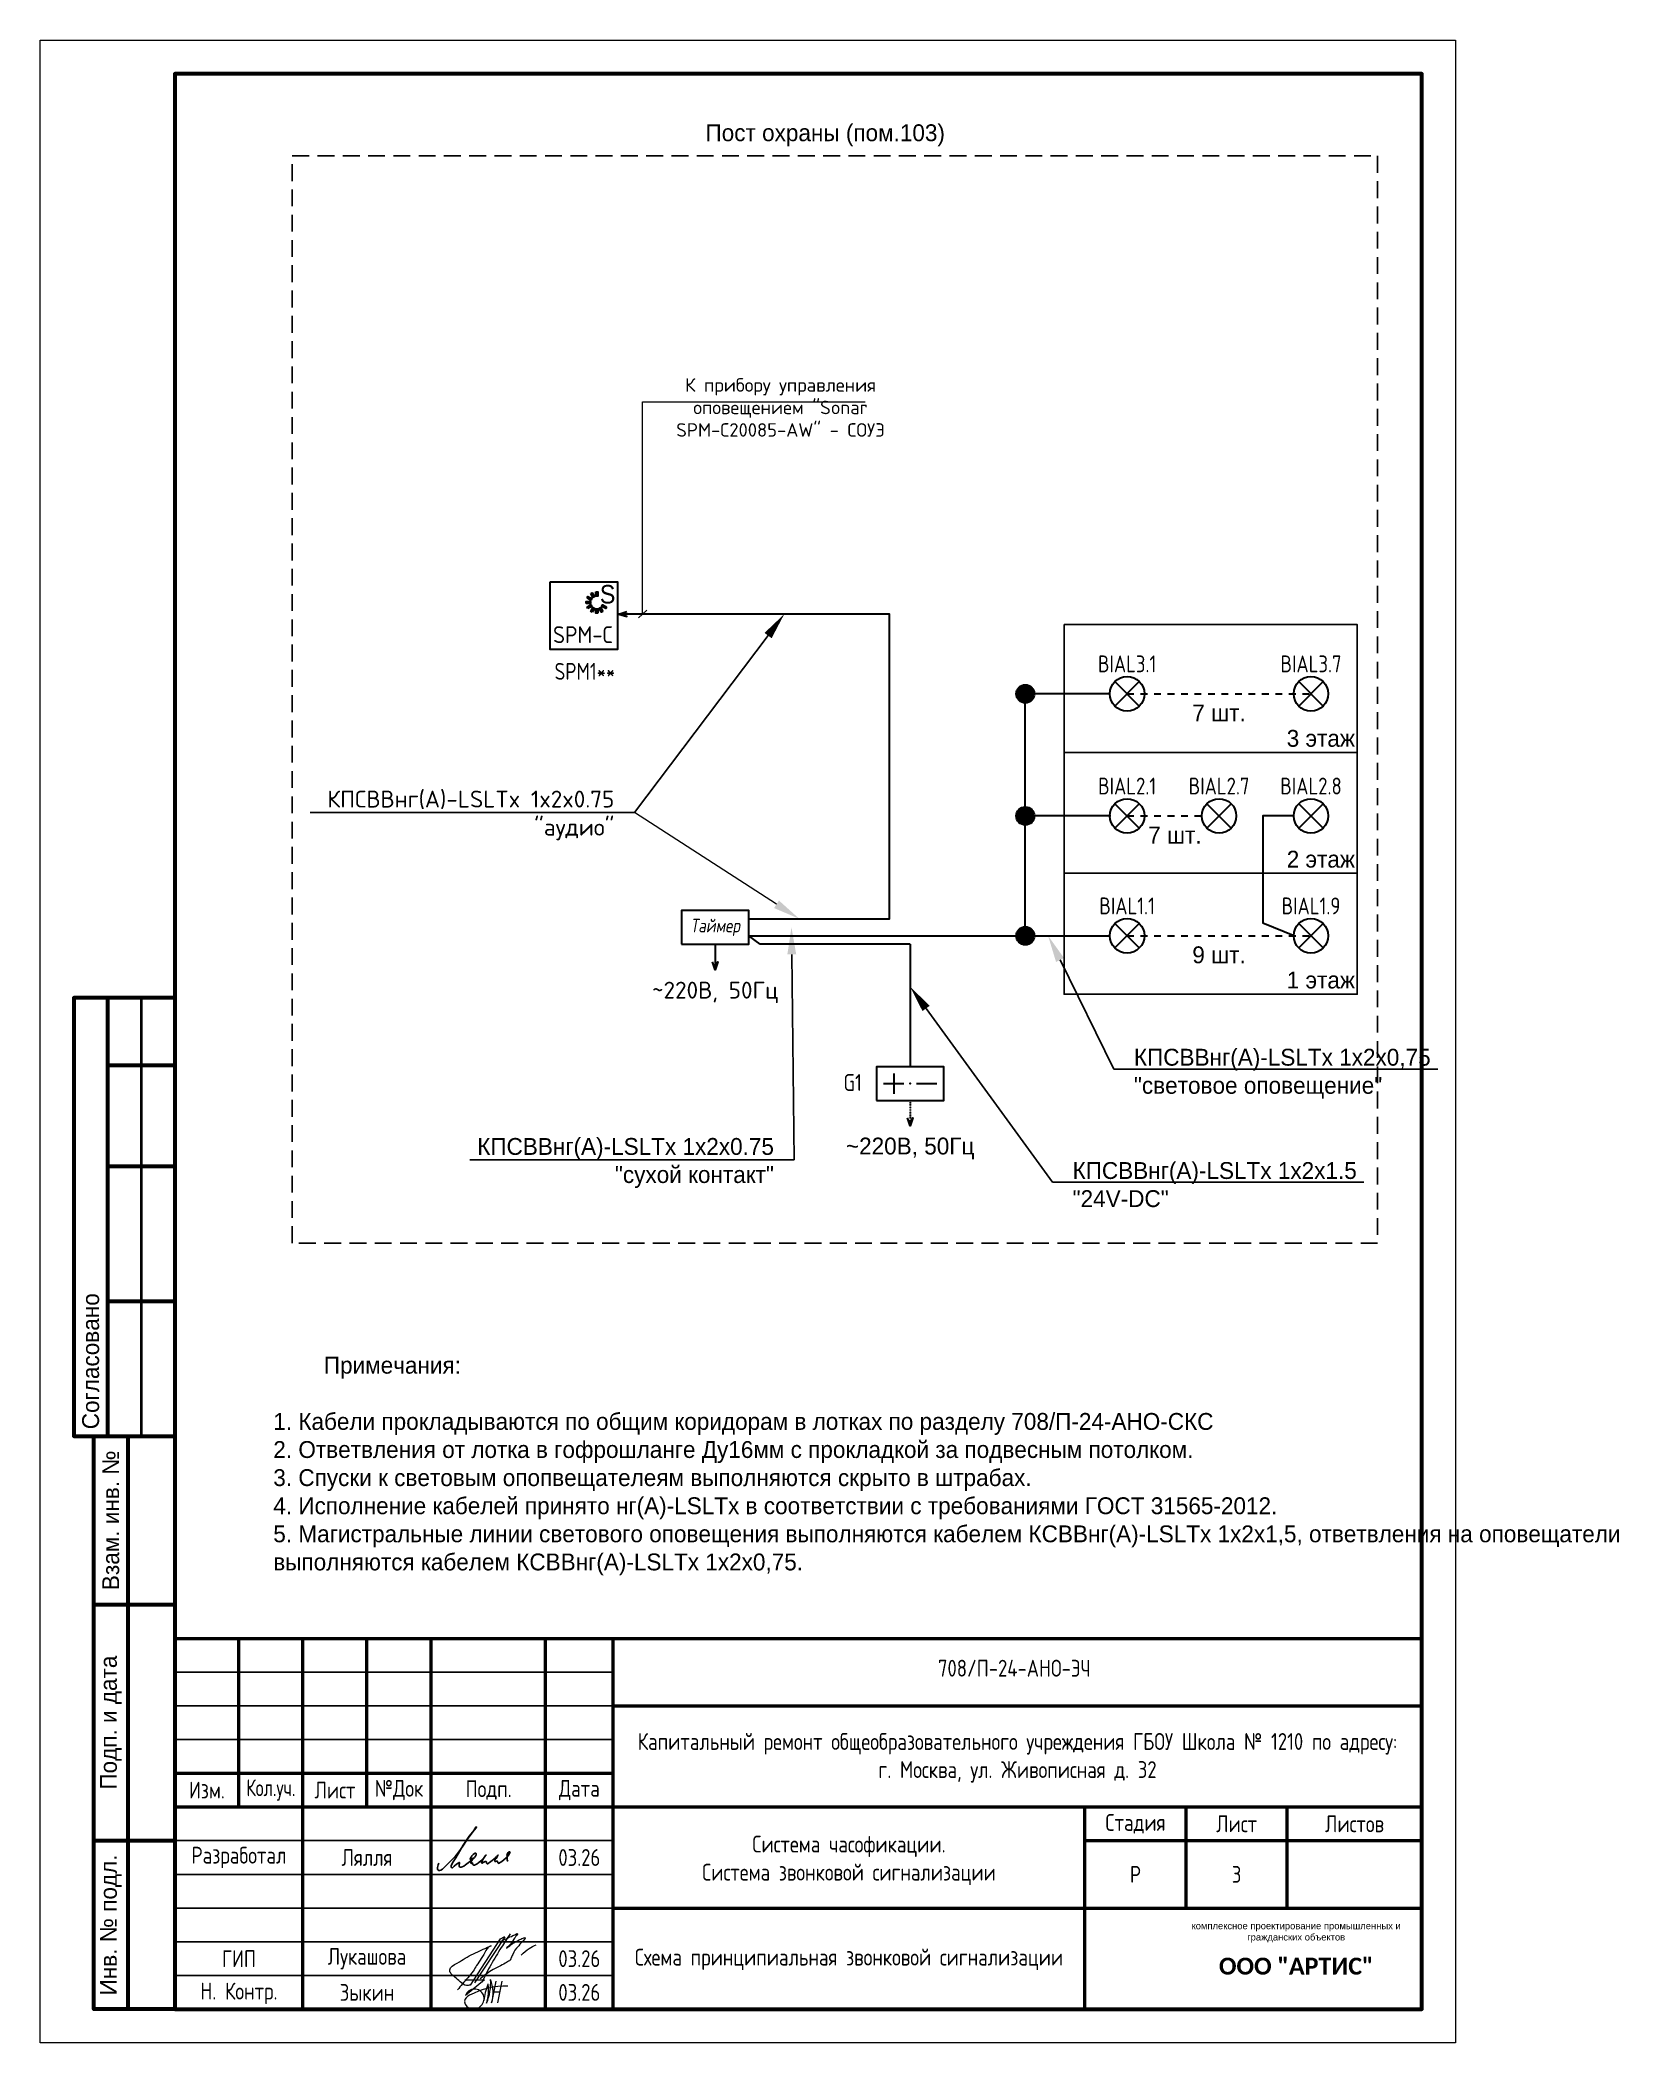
# Model space of a CAD drawing. Header units: millimetres. Extents: x -421858 to 614926, y -468665 to 141641.
# Drawn here: x 84161 to 107583, y 92913 to 122613 of the extents above; entities that cross this region are included whole.
import ezdxf
from ezdxf import colors
from ezdxf.entities.mleader import LeaderData, LeaderLine
from ezdxf.enums import TextEntityAlignment as Align
from ezdxf.math import Vec2, Vec3

# ---------------------------------------------------------------- set-up
doc = ezdxf.new("R2010")
doc.units = ezdxf.units.MM
doc.set_wipeout_variables(frame=1)
for name, pattern in [('CACHE', [0.375, 0.25, -0.125]), ('JIS_02_1.0', [2, 1, -1]), ('штрихпунктирная', [1, 0.5, -0.25, 0, -0.25])]:
    doc.linetypes.add(name, pattern=pattern)
for name, color, linetype in [('__НАДПИСИ', 7, 'Continuous'), ('RC-Позиционные_обозначения', 7, 'Continuous'), ('RC-Таблицы', 7, 'Continuous'), ('TEXT1', 7, 'Continuous'), ('Основная', 7, 'Continuous'), ('СОТ', 7, 'Continuous'), ('стена', 20, 'Continuous')]:
    doc.layers.add(name, color=color, linetype=linetype)
for name, color, linetype, lineweight in [('__ФОРМАТ', 7, 'Continuous', 40), ('RC-Выноски', 7, 'Continuous', 0), ('RC-Источники_электропитания', 3, 'Continuous', 30), ('RC-Линии_связи-Адресные', 5, 'Continuous', 30), ('RC-Оповещение', 7, 'Continuous', 30), ('RC-Оповещение_световое', 7, 'Continuous', 30), ('лс', 5, 'Continuous', 30), ('Подписи', 7, 'Continuous', 13)]:
    doc.layers.add(name, color=color, linetype=linetype, lineweight=lineweight)
doc.layers.add('Границы листа', color=7, linetype='Continuous', lineweight=0, plot=False)
doc.layers.add('ОФ_подписи', color=5, linetype='Continuous', lineweight=13, true_color=0x0000ff)
doc.styles.add('GOST 2.304 type A', font='', dxfattribs={"height": 250})
doc.styles.add('ICOCPEUR', font='isocpeur.ttf', dxfattribs={"height": 250})
doc.styles.add('ISOCPEUR', font='isocpeur.ttf', dxfattribs={"width": 0.9, "height": 350})
doc.styles.add('Mipgost_5', font='', dxfattribs={"height": 250})
doc.styles.add('RubezhCAD', font='', dxfattribs={"oblique": 10})
doc.styles.get("Standard").update_dxf_attribs({"font": ''})
doc.styles.add('ГОСТ 2.304', font='')
doc.styles.get('GOST 2.304 type A').set_extended_font_data('GOST 2.304 type A')
doc.styles.get('Mipgost_5').set_extended_font_data('Mipgost')
doc.styles.get('RubezhCAD').set_extended_font_data('GOST type A')
doc.styles.get('Standard').set_extended_font_data('GOST type B')
doc.styles.get('ГОСТ 2.304').set_extended_font_data('GOST 2.304 type A')

msp = doc.modelspace()

# ---------------------------------------------------------------- texts
at = {"color": 7, "lineweight": 25, "transparency": 33554687, "attachment_point": 5}
for s, insert, char_height, width, style in [('{\\C256;К прибору управления оповещением "Sonar SPM-С20085-AW" - СОУЭ}', (95146, 117165), 200, 3892.78, 'ICOCPEUR'), ('{\\C256;7 шт.}', (101651, 112635), 250, 2727.24, 'Mipgost_5'), ('{\\C256;3 этаж}', (103161, 112257), 250, 2727.24, 'Mipgost_5'), ('{\\C256;7 шт.}', (100996, 110824), 250, 2727.24, 'Mipgost_5'), ('{\\C256;2 этаж}', (103161, 110465), 250, 2727.24, 'Mipgost_5'), ('{\\C256;9 шт.}', (101651, 109047), 250, 2727.24, 'Mipgost_5'), ('{\\C256;1 этаж}', (103161, 108673), 250, 2727.24, 'Mipgost_5'), ('{\\C256;~220В, 50Гц}', (94177, 108491), 250, 3463.7, 'ICOCPEUR'), ('{\\C256;~220В, 50Гц}', (97069, 106177), 250, 3463.7, 'Mipgost_5')]:
    msp.add_mtext(s, dxfattribs=dict(at, insert=insert, char_height=char_height, width=width, style=style))
at = {"layer": 'RC-Таблицы', "linetype": 'Continuous', "lineweight": 40, "insert": (94177, 109455), "char_height": 200, "width": 1000, "attachment_point": 5, "style": 'RubezhCAD'}
msp.add_mtext('{\\C5;Таймер}', dxfattribs=at)
at = {"layer": 'TEXT1', "color": 0, "transparency": 33554687, "insert": (89038, 121201), "char_height": 250, "width": 12744.99, "attachment_point": 4, "style": 'Mipgost_5'}
msp.add_mtext('\\pi4994.55074;Пост охраны (пом.103)', dxfattribs=at)
at = {"layer": 'Основная', "ltscale": 100, "insert": (87621, 103088), "char_height": 250, "width": 19523.51, "attachment_point": 1, "style": 'Mipgost_5'}
msp.add_mtext('\\pi750;Примечания:\\P\\pi0;^I{\\C0;\\P}1. Кабели прокладываются по общим коридорам в лотках по разделу 708/П-24-АНО-СКС \\P2. Ответвления от лотка {\\C0;в гофрошланге Ду16мм с прокладкой за подвесным потолком.\\P}3. {\\C0;Спуски к световым опопвещателеям выполняются скрыто в штрабах. \\P}4. Исполнение кабелей принято нг(А)-LSLTx в соответствии с требованиями ГОСТ 31565-2012.\\P5. Магистральные л{\\C0;инии светового оповещения выполняются кабелем КСВВнг(А)-}LSLTx{\\C0; 1х2x1,5, ответвления на оповещатели \\Pвыполняются кабелем КСВВнг(А)-}LSLTx{\\C0; 1х2x0,75. \\P}\\P     \\P\\pi750; ', dxfattribs=at)
at = {"layer": 'СОТ', "char_height": 250, "attachment_point": 5, "style": 'GOST 2.304 type A'}
for s, insert, width in [('3', (101911, 95413), 1500), ('Схема принципиальная звонковой сигнализации', (96161, 94152), 7000)]:
    msp.add_mtext(s, dxfattribs=dict(at, insert=insert, width=width))

# ---------------------------------------------------------------- blocks, each defined once
blk = doc.blocks.new('*U1502')
for p, q in [((5, 155), (5, 90)), ((15, 155), (15, 90))]:
    blk.add_line(p, q)
at = {"lineweight": -2}
for p, q in [((10, 155), (10, 90)), ((10, 145), (20, 145)), ((10, 130), (20, 130)), ((10, 110), (20, 110)), ((13, 90), (13, 5)), ((8, 65), (20, 65)), ((8, 30), (20, 30))]:
    blk.add_line(p, q, dxfattribs=at)
blk.add_lwpolyline([(20, 5), (205, 5), (205, 292), (20, 292)], close=True, dxfattribs=at)
for points in [[(20, 155), (5, 155), (5, 90), (8, 90)], [(20, 5), (8, 5), (8, 90), (20, 90)]]:
    blk.add_lwpolyline(points, dxfattribs=at)
at = {"layer": 'Границы листа'}
blk.add_lwpolyline([(210, 0), (0, 0), (0, 297), (210, 297)], close=True, dxfattribs=at)
at = {"lineweight": 30, "style": 'Mipgost_5'}
blk.add_text('Согласовано', height=2.5, rotation=90, dxfattribs=at).set_placement((7.5, 91), align=Align.MIDDLE_LEFT)
for s, p in [('Взам. инв. №', (10.5, 77.5)), ('Подп. и дата', (10.5, 47.5)), ('Инв. № подл.', (10.5, 17.5))]:
    blk.add_text(s, height=2.5, rotation=90, dxfattribs=at).set_placement(p, align=Align.MIDDLE)
at = {"lineweight": 13, "oblique": 10, "flags": 8}
blk.add_attdef('ФОРМАТ', (170.94, 1.12), '', height=3, dxfattribs=at)
blk = doc.blocks.new('П_Зыкин')
at = {"layer": 'ОФ_подписи', "color": 5, "ltscale": 100, "transparency": 33554687}
for p, q in [((142, 249), (62, -174)), ((102, 37), (218, 37)), ((258, 249), (178, -174))]:
    blk.add_line(p, q, dxfattribs=at)
blk.add_lwpolyline([(-462, 273), (-74, 273), (-446, -30)], dxfattribs=at)
for centre, radius, start, end in [((-271, -94), 186, 314.2393, 159.9348), ((345, -1372), 1523, 88.8758, 117.8788), ((1109, -252), 1204, 158.7593, 174.231), ((-1024, 224), 1068, 337.8144, 2.8859), ((-849, 72), 852, 342.8308, 7.4815), ((-9, 182), 4.48, 8.9691, 155.6551), ((-643, 22), 732, 344.4555, 20.462), ((-318, -169), 151, 108.7568, 173.4251), ((-287, -115), 185, 191.5358, 322.3512)]:
    blk.add_arc(centre, radius, start, end, dxfattribs=at)
blk = doc.blocks.new('П_Лукашова')
at = {"layer": 'ОФ_подписи', "color": 5}
for p, q in [((221, 339), (-221, -339)), ((286, 371), (-156, -307)), ((283, 370), (218, 338))]:
    blk.add_line(p, q, dxfattribs=at)
for points in [[(366, 415), (236, 213), (85, -37), (-50, -300)], [(221, 301), (344, 360), (434, 401), (475, 416), (464, 395), (420, 336), (342, 232), (310, 203), (337, 221), (420, 283), (490, 322), (558, 352), (576, 358), (491, 240), (403, 113), (374, 49), (360, 20)], [(-221, -339), (-276, -344), (-368, -289), (-446, -221), (-505, -166), (-522, -116), (-412, -16), (-295, 56), (-173, 120), (-49, 179), (33, 216), (87, 237), (52, 221), (11, 167), (-59, 51), (-126, -52), (-177, -132), (-256, -231), (-409, -409)], [(360, 20), (294, -18), (203, -65), (91, -124), (-73, -248)], [(530, 102), (646, 199), (748, 254)]]:
    blk.add_spline(points, degree=3, dxfattribs=at)
blk = doc.blocks.new('штамп')
at = {"layer": '__ФОРМАТ', "linetype": 'Continuous', "lineweight": 50}
for p, q in [((531929, 45357), (531929, 50857)), ((531929, 50857), (550429, 50857)), ((532879, 48357), (532879, 50857)), ((533829, 45357), (533829, 50857)), ((534779, 48357), (534779, 50857)), ((535729, 45357), (535729, 50857)), ((537429, 45357), (537429, 50857)), ((538429, 45357), (538429, 50857)), ((550429, 45357), (550429, 50857)), ((538429, 49857), (550429, 49857)), ((531929, 48857), (538429, 48857)), ((531929, 48357), (550429, 48357)), ((545429, 45357), (545429, 48357)), ((546929, 46857), (546929, 48357)), ((548429, 46857), (548429, 48357)), ((545429, 47857), (550429, 47857)), ((538429, 46857), (550429, 46857)), ((531929, 45357), (550429, 45357))]:
    blk.add_line(p, q, dxfattribs=at)
at = {"layer": '__ФОРМАТ', "linetype": 'Continuous', "lineweight": -2}
for p, q in [((531929, 50357), (538429, 50357)), ((531929, 49857), (538429, 49857)), ((531929, 49357), (538429, 49357)), ((531929, 48857), (538429, 48857)), ((531929, 47857), (538429, 47857)), ((531929, 47357), (538429, 47357)), ((531929, 46857), (538429, 46857)), ((538429, 46857), (550429, 46857)), ((531929, 46357), (538429, 46357)), ((531929, 45857), (538429, 45857))]:
    blk.add_line(p, q, dxfattribs=at)
at = {"layer": 'Подписи', "color": 5, "lineweight": 25}
blk.add_lwpolyline([(535847, 47525), (535833, 47500), (535823, 47461), (535824, 47440), (535829, 47423), (535840, 47414), (535857, 47413), (535876, 47421), (535897, 47435), (535917, 47454), (536005, 47539), (536088, 47624), (536142, 47690), (536203, 47776), (536266, 47874), (536323, 47953), (536362, 48009), (536395, 48059), (536405, 48060), (536397, 48045), (536295, 47925), (536205, 47790), (536095, 47603), (536059, 47544), (536038, 47506), (536029, 47485), (536027, 47473), (536027, 47462), (536031, 47457), (536037, 47454), (536045, 47456), (536057, 47466), (536072, 47479), (536107, 47506), (536133, 47525), (536147, 47532), (536152, 47532), (536153, 47529), (536150, 47520), (536147, 47504), (536146, 47491), (536148, 47479), (536150, 47471), (536157, 47465), (536166, 47462), (536178, 47464), (536189, 47469), (536215, 47480), (536240, 47498), (536281, 47529), (536306, 47550), (536324, 47567), (536342, 47582), (536372, 47609), (536388, 47629), (536397, 47646), (536399, 47657), (536398, 47666), (536393, 47671), (536383, 47671), (536372, 47667), (536356, 47653), (536336, 47632), (536323, 47612), (536313, 47599), (536309, 47587), (536310, 47579), (536315, 47575), (536326, 47579), (536335, 47585), (536344, 47592), (536348, 47595), (536352, 47596), (536354, 47595), (536355, 47592), (536349, 47583), (536342, 47575), (536334, 47561), (536326, 47547), (536322, 47538), (536320, 47531), (536321, 47523), (536325, 47519), (536328, 47519), (536333, 47524), (536338, 47527), (536344, 47526), (536346, 47520), (536351, 47508), (536355, 47498), (536359, 47493), (536366, 47491), (536375, 47491), (536385, 47497), (536412, 47513), (536436, 47532), (536466, 47559), (536491, 47583), (536517, 47607), (536529, 47621), (536545, 47642), (536547, 47643), (536546, 47644), (536543, 47644), (536541, 47642), (536538, 47637), (536499, 47577), (536491, 47558), (536482, 47544), (536480, 47535), (536479, 47529), (536481, 47524), (536483, 47522), (536489, 47523), (536494, 47526), (536502, 47532), (536512, 47539), (536522, 47544), (536530, 47548), (536541, 47549), (536547, 47546), (536550, 47541), (536551, 47531), (536552, 47525), (536553, 47521), (536558, 47517), (536562, 47515), (536568, 47515), (536575, 47517), (536583, 47523), (536596, 47533), (536617, 47547), (536636, 47561), (536659, 47583), (536688, 47609), (536702, 47620), (536713, 47630), (536721, 47636), (536727, 47641), (536727, 47643), (536726, 47644), (536723, 47643), (536720, 47638), (536715, 47629), (536693, 47594), (536681, 47575), (536676, 47566), (536674, 47557), (536677, 47551), (536679, 47547), (536684, 47546), (536689, 47549), (536695, 47552), (536700, 47554), (536709, 47554), (536716, 47551), (536717, 47545), (536719, 47535), (536721, 47527), (536725, 47524), (536731, 47520), (536741, 47523), (536747, 47528), (536757, 47534), (536779, 47550), (536809, 47572), (536842, 47600), (536865, 47623), (536880, 47642), (536895, 47664), (536899, 47675), (536901, 47684), (536898, 47689), (536891, 47693), (536881, 47689), (536873, 47682), (536862, 47668), (536856, 47654), (536855, 47638), (536856, 47622), (536856, 47598), (536858, 47583), (536860, 47572), (536864, 47560), (536871, 47551)], dxfattribs=at)
at = {"layer": 'ОФ_подписи'}
for name, p, xscale, yscale, zscale in [('П_Лукашова', (536533, 46057), 1.010226427429054, 1.010226427429054, 1.010226427429054), ('П_Зыкин', (536581, 45585), 0.7621923841183493, 0.7621923841183493, 0.7621923841183493)]:
    blk.add_blockref(name, p, dxfattribs=dict(at, xscale=xscale, yscale=yscale, zscale=zscale))
at = {"transparency": 33554687, "attachment_point": 5, "style": 'ГОСТ 2.304'}
for s, insert, char_height, width in [('{\\fArial|b0|i0|c204|p34;комплексное проектирование промышленных и гражданских объектов}', (548563, 46495), 100, 3372.21), ('{\\fCorbel Light|b1|i0|c204|p34;ООО "АРТИС"}', (548563, 45995), 250, 4171.2)]:
    blk.add_mtext(s, dxfattribs=dict(at, insert=insert, char_height=char_height, width=width))
at = {"layer": '__НАДПИСИ', "lineweight": 9, "ltscale": 2, "style": 'ISOCPEUR', "flags": 1}
blk.add_attdef('NOTATION', (548864, 51134), '', height=250, dxfattribs=at)
at = {"layer": '__НАДПИСИ', "lineweight": 9, "ltscale": 2, "style": 'RubezhCAD', "oblique": 10}
blk.add_attdef('SHEET', text='', height=250, dxfattribs=at).set_placement((547679, 47357), align=Align.MIDDLE_CENTER)
at = {"layer": '__ФОРМАТ', "color": 7, "linetype": 'Continuous', "lineweight": 20, "char_height": 250, "attachment_point": 5, "style": 'GOST 2.304 type A'}
for s, insert, width in [('Капитальный ремонт общеобразовательного учреждения ГБОУ Школа № 1210 по адресу:      \\Pг. Москва, ул. Живописная д. 32', (544429, 49085), 12000), ('\\pi-7.5,l7.5,t7.5;{\\W0.9;\\C256;Кол.уч.}', (533354, 48607), 950), ('Система часофикации. \\PСистема звонковой сигнализации ', (541929, 47564), 7000)]:
    blk.add_mtext(s, dxfattribs=dict(at, insert=insert, width=width))
at = {"layer": '__ФОРМАТ', "color": 7, "linetype": 'Continuous', "lineweight": 20, "char_height": 250, "attachment_point": 5, "line_spacing_factor": 1.2, "style": 'GOST 2.304 type A'}
for s, insert, width in [('\\pi-7.5,l7.5,t7.5;{\\C256;Изм.}', (532404, 48607), 950), ('\\pi-7.5,l7.5,t7.5;{\\C256;Лист}', (534304, 48607), 950), ('\\pi-7.5,l7.5,t7.5;{\\C256;№Док}', (535254, 48607), 950), ('\\pi-7.5,l7.5,t7.5;{\\C256;Подп.}', (536584, 48607), 1710.72), ('\\pi-7.5,l7.5,t7.5;{\\C256;Дата}', (537929, 48607), 1000), ('\\pi-7.5,l7.5,t7.5;{\\C256;Стадия}', (546179, 48107), 1500), ('\\pi-7.5,l7.5,t7.5;{\\C256;Лист}', (547679, 48107), 1500), ('\\pi-7.5,l7.5,t7.5;{\\C256;Листов}', (549429, 48107), 2000), ('\\pi-7.5,l7.5,t7.5;{\\C256;Разработал}', (532879, 47607), 1900), ('{\\C256;Лялля}', (534779, 47607), 1900), ('{\\C256;03.26}', (537929, 47607), 1000), ('\\pi-750,l750,t750;{\\C256;Р}', (546179, 47357), 1500), ('\\pi-7.5,l7.5,t7.5;{\\C256;ГИП}', (532879, 46107), 1900), ('{\\C256;Лукашова}', (534779, 46107), 1900), ('{\\C256;03.26}', (537929, 46107), 1000), ('{\\C256;Н. Контр. }', (532879, 45592), 1900), ('\\pi-750,l750,t750;{\\C256;Зыкин}', (534779, 45607), 1900), ('{\\C256;03.26}', (537929, 45607), 1000)]:
    blk.add_mtext(s, dxfattribs=dict(at, insert=insert, width=width))
at = {"layer": 'стена', "color": 18, "true_color": 0x000000, "insert": (543249, 50539), "char_height": 250, "width": 3851.47, "attachment_point": 1, "style": 'GOST 2.304 type A'}
blk.add_mtext('708/П-24-АНО-ЭЧ', dxfattribs=at)
blk = doc.blocks.new('RC-UGO-IP12-03')
blk.add_wipeout([(5, -2.5), (5, 2.5), (-5, 2.5), (-5, -2.5)]).dxf.layer = 'RC-Источники_электропитания'
blk.add_wipeout([(-5, -2.5), (-5, 2.5), (5, 2.5), (5, -2.5)]).dxf.layer = 'RC-Источники_электропитания'
at = {"layer": 'RC-Источники_электропитания'}
blk.add_lwpolyline([(-5, -2.5), (5, -2.5), (5, 2.5), (-5, 2.5)], close=True, dxfattribs=at)
for points in [[(-3.94, 0), (-0.94, 0)], [(-2.37, -1.52), (-2.37, 1.48)], [(0.94, 0), (3.94, 0)]]:
    blk.add_lwpolyline(points, dxfattribs=at)
blk.add_point((0, 0), dxfattribs=at)
blk.add_attdef('PSTN', text='', height=2.5, dxfattribs=at).set_placement((6.11, 2.42), align=Align.BOTTOM_CENTER)
blk = doc.blocks.new('RC-UGO-SNR-03')
blk.add_wipeout([(-5.3, 5.3), (-5.3, -4.7), (4.7, -4.7), (4.7, 5.3)]).dxf.layer = 'RC-Оповещение'
at = {"layer": 'RC-Оповещение'}
h = blk.add_hatch(color=256, dxfattribs=at)
h.dxf.hatch_style = 1
h.paths.add_polyline_path([(1.76, 3.85), (1.5, 3.85), (1.5, 3.18), (1.76, 3.18)])
h.paths.add_polyline_path([(1.05, 2.99), (1.28, 3.12), (0.94, 3.7), (0.72, 3.57)])
h.paths.add_polyline_path([(0.76, 2.61), (0.89, 2.83), (0.31, 3.16), (0.18, 2.94)])
h.paths.add_polyline_path([(0.04, 2.39), (0.04, 2.13), (0.7, 2.13), (0.7, 2.39)])
h.paths.add_polyline_path([(0.89, 1.68), (0.76, 1.91), (0.18, 1.57), (0.31, 1.35)])
h.paths.add_polyline_path([(0.72, 0.94), (0.94, 0.81), (1.28, 1.39), (1.05, 1.52)])
h.paths.add_polyline_path([(1.5, 0.66), (1.76, 0.66), (1.76, 1.33), (1.5, 1.33)])
h.paths.add_polyline_path([(2.31, 0.81), (2.54, 0.94), (2.2, 1.52), (1.98, 1.39)])
h.paths.add_polyline_path([(2.94, 1.35), (3.07, 1.57), (2.49, 1.91), (2.36, 1.68)])
for points in [[(-5.3, 5.3), (4.7, 5.3), (4.7, -4.7), (-5.3, -4.7)], [(0.18, 2.94), (0.31, 3.16), (0.89, 2.83), (0.76, 2.61)], [(0.72, 3.57), (0.94, 3.7), (1.28, 3.12), (1.05, 2.99)], [(1.5, 3.85), (1.76, 3.85), (1.76, 3.18), (1.5, 3.18)], [(0.04, 2.13), (0.04, 2.39), (0.7, 2.39), (0.7, 2.13)], [(0.31, 1.35), (0.18, 1.57), (0.76, 1.91), (0.89, 1.68)], [(0.94, 0.81), (0.72, 0.94), (1.05, 1.52), (1.28, 1.39)], [(1.76, 0.66), (1.5, 0.66), (1.5, 1.33), (1.76, 1.33)], [(2.54, 0.94), (2.31, 0.81), (1.98, 1.39), (2.2, 1.52)], [(3.07, 1.57), (2.94, 1.35), (2.36, 1.68), (2.49, 1.91)]]:
    blk.add_lwpolyline(points, close=True, dxfattribs=at)
at = {"layer": 'RC-Оповещение', "style": 'ISOCPEUR', "width": 0.9}
blk.add_text('SPM-С', height=2.5, dxfattribs=at).set_placement((-4.87, -3.76))
at = {"layer": 'RC-Оповещение', "insert": (2.07, 4.86), "char_height": 2.75, "attachment_point": 1, "style": 'ISOCPEUR'}
blk.add_mtext_dynamic_manual_height_columns('{\\fArial|b0|i0|c204|p34;S}', width=1.8271, gutter_width=1500, heights=[0], dxfattribs=at)
at = {"layer": 'RC-Оповещение'}
blk.add_attdef('PSTN', text='', height=2.5, dxfattribs=at).set_placement((2.05, 5.27), align=Align.BOTTOM_LEFT)
blk = doc.blocks.new('кс-4')
at = {"layer": 'RC-Линии_связи-Адресные'}
h = blk.add_hatch(color=11, dxfattribs=at)
h.dxf.hatch_style = 1
h.paths.add_polyline_path([(135, 0, 1), (-135, 0, 1)])
at = {"layer": 'RC-Линии_связи-Адресные', "color": 116, "true_color": 0x136734}
blk.add_circle((0, 0), 135, dxfattribs=at)
blk = doc.blocks.new('RC-UGO-OS-10')
at = {"layer": 'RC-Оповещение_световое', "color": 5}
for p, q in [((-1.81, 1.81), (1.81, -1.81)), ((-1.81, -1.81), (1.81, 1.81))]:
    blk.add_line(p, q, dxfattribs=at)
blk.add_circle((0, 0), 2.56, dxfattribs=at)
at = {"layer": 'RC-Оповещение_световое'}
blk.add_attdef('PSTN', text='', height=2.5, dxfattribs=at).set_placement((0.86, 2.39), align=Align.BOTTOM_LEFT)

# ---------------------------------------------------------------- linework, layer by layer
at = {"ltscale": 1000, "transparency": 33554687}
for p, q in [((99353, 112048), (103701, 112048)), ((99353, 110257), (103701, 110257))]:
    msp.add_line(p, q, dxfattribs=at)
at = {"linetype": 'CACHE', "ltscale": 1000, "transparency": 33554687}
msp.add_lwpolyline([(87903, 120895), (104002, 120895), (104002, 104773), (87903, 104773), (87903, 120895)], dxfattribs=at)
at = {"ltscale": 1000, "transparency": 33554687}
msp.add_lwpolyline([(99353, 113945), (103701, 113945), (103701, 108465), (99353, 108465)], close=True, dxfattribs=at)
at = {"color": 1, "linetype": 'штрихпунктирная', "lineweight": 30, "ltscale": 4}
msp.add_lwpolyline([(97069, 106890), (97069, 106512)], dxfattribs=at)
at = {"layer": 'RC-Выноски', "linetype": 'ByBlock', "lineweight": 5, "ltscale": 15}
msp.add_lwpolyline([(95086, 109798), (92980, 111158)], dxfattribs=at)
at = {"layer": 'RC-Выноски', "linetype": 'Continuous', "ltscale": 15}
msp.add_solid([(95122, 109854), (95423, 109583), (95050, 109742)], dxfattribs=at)
at = {"layer": 'RC-Линии_связи-Адресные', "color": 11, "linetype": 'JIS_02_1.0', "ltscale": 100}
for p, q in [((100288, 112919), (103014, 112919)), ((100288, 111108), (101411, 111108)), ((100288, 109331), (103014, 109331))]:
    msp.add_line(p, q, dxfattribs=at)
at = {"layer": 'лс', "color": 11}
for p, q in [((100031, 112919), (98775, 112919)), ((100047, 111108), (98775, 111108)), ((98775, 109331), (100031, 109331))]:
    msp.add_line(p, q, dxfattribs=at)
at = {"layer": 'лс', "color": 116, "true_color": 0x136734}
for p, q in [((94843, 109205), (94677, 109331)), ((97069, 109205), (94843, 109205))]:
    msp.add_line(p, q, dxfattribs=at)
at = {"layer": 'лс', "color": 250, "lineweight": 9}
for points in [[(93099, 114102), (93099, 117249), (96403, 117249)], [(93037, 114044), (93162, 114160)]]:
    msp.add_lwpolyline(points, dxfattribs=at)
at = {"layer": 'лс', "color": 4}
for points in [[(92746, 114102), (92864, 114064), (92746, 114102), (92864, 114141)], [(94677, 109583), (96760, 109583), (96760, 114102), (92746, 114102)]]:
    msp.add_lwpolyline(points, dxfattribs=at)
at = {"layer": 'лс', "color": 116, "true_color": 0x136734}
for points in [[(94677, 109331), (98775, 109331), (98775, 112919)], [(97069, 109205), (97069, 107390)]]:
    msp.add_lwpolyline(points, dxfattribs=at)
at = {"layer": 'лс', "color": 11}
msp.add_lwpolyline([(102758, 111108), (102300, 111108), (102300, 109522), (102775, 109331)], dxfattribs=at)
at = {"layer": 'лс'}
msp.add_lwpolyline([(93677, 109205), (94677, 109205), (94677, 109705), (93677, 109705)], close=True, dxfattribs=at)
at = {"layer": 'лс', "color": 1}
for points in [[(94177, 109205), (94177, 108826)], [(94177, 108826), (94215, 108945), (94177, 108826), (94138, 108945)], [(97069, 106512), (97108, 106631), (97069, 106512), (97031, 106631)]]:
    msp.add_lwpolyline(points, dxfattribs=at)

# ---------------------------------------------------------------- block references
at = {"layer": '__ФОРМАТ', "lineweight": 60, "xscale": 99.9999999999996, "yscale": 99.9999999999996, "zscale": 99.9999999999996}
msp.add_blockref('*U1502', (84161, 92913), dxfattribs=at)
at = {"layer": 'RC-Линии_связи-Адресные'}
for p in [(98776, 112919), (98776, 111108), (98776, 109331)]:
    msp.add_blockref('кс-4', p, dxfattribs=at)
at = {"layer": 'СОТ'}
msp.add_blockref('штамп', (-445768, 48056), dxfattribs=at)

msp.set_redraw_order([(e.dxf.handle, doc.entitydb.next_handle()) for e in msp.query("TEXT MTEXT ATTDEF DIMENSION ARC_DIMENSION")])  # texts and dimensions are drawn at this point

# ---------------------------------------------------------------- leaders
at = {"layer": 'RC-Выноски', "linetype": 'Continuous', "ltscale": 15}
ml = msp.add_multileader_mtext('Standard', dxfattribs=at)
ml.set_content('КПСВВнг(А)-LSLTx 1x2x0.75\\P{\\C1;"аудио"}', color=256, style='ICOCPEUR')
ml.set_leader_properties()
ml.build(insert=Vec2(0, 0))
ml.multileader.update_dxf_attribs({"has_text_frame": 1, "text_left_attachment_type": 6, "text_right_attachment_type": 6, "dogleg_length": 2, "arrow_head_size": 400, "scale": 100})
ctx = ml.context
ctx.base_point, ctx.scale, ctx.char_height, ctx.arrow_head_size, ctx.landing_gap_size, ctx.plane_origin = Vec3(88380, 111158), 100, 250, 400, 100, Vec3(-435137, 75536)
ctx.left_attachment, ctx.right_attachment, ctx.text_align_type = 6, 6, 2
notes = []
notes.append((ctx, [(1, (1, 1, 0), (92980, 111158), (-1, 0), 200, [(0, [(95202, 114102)], 0, [])])]))
ctx.mtext.insert, ctx.mtext.width, ctx.mtext.alignment, ctx.mtext.flow_direction = Vec3(92680, 111483), 5145.38, 3, 5
ml = msp.add_multileader_mtext('Standard', dxfattribs=at)
ml.set_content('КПСВВнг(А)-LSLTx 1x2x0.75\\P{\\C1;"сухой контакт" }', color=256, style='Mipgost_5')
ml.set_leader_properties()
ml.build(insert=Vec2(0, 0))
ml.multileader.update_dxf_attribs({"has_text_frame": 1, "text_left_attachment_type": 6, "text_right_attachment_type": 6, "dogleg_length": 2, "arrow_head_size": 400, "scale": 100})
ctx = ml.context
ctx.base_point, ctx.scale, ctx.char_height, ctx.arrow_head_size, ctx.landing_gap_size, ctx.plane_origin = Vec3(91545, 106011), 100, 250, 400, 100, Vec3(-433946, 70888)
ctx.left_attachment, ctx.right_attachment, ctx.text_align_type = 6, 6, 2
notes.append((ctx, [(1, (1, 1, 0), (95348, 106011), (-1, 0), 200, [(0, [(95308, 109455)], 0, [])])]))
ctx.mtext.insert, ctx.mtext.width, ctx.mtext.alignment, ctx.mtext.flow_direction = Vec3(95048, 106332), 5145.38, 3, 5
ml = msp.add_multileader_mtext('Standard', dxfattribs=at)
ml.set_content('КПСВВнг(А)-LSLTx 1x2x0,75\\P{\\C1;"световое оповещение"  }', color=256, style='Mipgost_5')
ml.set_leader_properties()
ml.build(insert=Vec2(0, 0))
ml.multileader.update_dxf_attribs({"has_text_frame": 1, "text_left_attachment_type": 6, "text_right_attachment_type": 6, "dogleg_length": 2, "arrow_head_size": 400, "scale": 100})
ctx = ml.context
ctx.base_point, ctx.scale, ctx.char_height, ctx.arrow_head_size, ctx.landing_gap_size, ctx.plane_origin = Vec3(100288, 107355), 100, 250, 400, 100, Vec3(-430139, 70764)
ctx.left_attachment, ctx.right_attachment = 6, 6
notes.append((ctx, [(0, (1, 1, 0), (100088, 107355), (1, 0), 200, [(0, [(99115, 109331)], 0, [])])]))
ctx.mtext.insert, ctx.mtext.width, ctx.mtext.flow_direction = Vec3(100388, 107655), 5145.38, 5
ml = msp.add_multileader_mtext('Standard', dxfattribs=at)
ml.set_content('КПСВВнг(А)-LSLTx 1x2x1.5\\P{\\C1;"24V-DC" }', color=256, style='Mipgost_5')
ml.set_leader_properties()
ml.build(insert=Vec2(0, 0))
ml.multileader.update_dxf_attribs({"has_text_frame": 1, "text_left_attachment_type": 6, "text_right_attachment_type": 6, "dogleg_length": 2, "arrow_head_size": 400, "scale": 100})
ctx = ml.context
ctx.base_point, ctx.scale, ctx.char_height, ctx.arrow_head_size, ctx.landing_gap_size, ctx.plane_origin = Vec3(99378, 105675), 100, 250, 400, 100, Vec3(-432184, 69546)
ctx.left_attachment, ctx.right_attachment = 6, 6
notes.append((ctx, [(0, (1, 1, 0), (99178, 105675), (1, 0), 200, [(0, [(97069, 108577)], 0, [])])]))
ctx.mtext.insert, ctx.mtext.width, ctx.mtext.flow_direction = Vec3(99478, 105975), 5145.38, 5
for ctx, leaders in notes:
    for number, flags, end, landing, length, lines in leaders:
        leader = LeaderData()
        leader.index, (leader.has_last_leader_line, leader.has_dogleg_vector, leader.attachment_direction) = number, flags
        leader.last_leader_point, leader.dogleg_vector, leader.dogleg_length = Vec3(end), Vec3(landing), length
        for number, points, colour, breaks in lines:
            line = LeaderLine()
            line.index, line.vertices, line.color, line.breaks = number, Vec3.list(points), colors.encode_raw_color(colour), breaks
            leader.lines.append(line)
        ctx.leaders.append(leader)

# ---------------------------------------------------------------- next in the draw order: block references
at = {"layer": 'RC-Оповещение_световое', "color": 1, "lineweight": 50}
ref = msp.add_blockref('RC-UGO-OS-10', (100287, 112919), dxfattribs=dict(at, xscale=100, yscale=100, zscale=100))
ref.add_attrib('PSTN', 'BIAL3.1', dxfattribs={"layer": 'RC-Позиционные_обозначения', "height": 250, "style": 'RubezhCAD'}).set_placement((100287, 113163), align=Align.BOTTOM_CENTER)
ref = msp.add_blockref('RC-UGO-OS-10', (103014, 112919), dxfattribs=dict(at, xscale=100, yscale=100, zscale=100))
ref.add_attrib('PSTN', 'BIAL3.7', dxfattribs={"layer": 'RC-Позиционные_обозначения', "height": 250, "style": 'RubezhCAD'}).set_placement((103015, 113163), align=Align.BOTTOM_CENTER)
ref = msp.add_blockref('RC-UGO-OS-10', (100287, 111108), dxfattribs=dict(at, xscale=100, yscale=100, zscale=100))
ref.add_attrib('PSTN', 'BIAL2.1', dxfattribs={"layer": 'RC-Позиционные_обозначения', "height": 250, "style": 'RubezhCAD'}).set_placement((100287, 111351), align=Align.BOTTOM_CENTER)
ref = msp.add_blockref('RC-UGO-OS-10', (101651, 111108), dxfattribs=dict(at, xscale=100, yscale=100, zscale=100))
ref.add_attrib('PSTN', 'BIAL2.7', dxfattribs={"layer": 'RC-Позиционные_обозначения', "height": 250, "style": 'RubezhCAD'}).set_placement((101651, 111351), align=Align.BOTTOM_CENTER)
ref = msp.add_blockref('RC-UGO-OS-10', (103014, 111108), dxfattribs=dict(at, xscale=100, yscale=100, zscale=100))
ref.add_attrib('PSTN', 'BIAL2.8', dxfattribs={"layer": 'RC-Позиционные_обозначения', "height": 250, "style": 'RubezhCAD'}).set_placement((103015, 111351), align=Align.BOTTOM_CENTER)
ref = msp.add_blockref('RC-UGO-OS-10', (100287, 109331), dxfattribs=dict(at, xscale=100, yscale=100, zscale=100))
ref.add_attrib('PSTN', 'BIAL1.1', dxfattribs={"layer": 'RC-Позиционные_обозначения', "height": 250, "style": 'RubezhCAD'}).set_placement((100287, 109574), align=Align.BOTTOM_CENTER)
ref = msp.add_blockref('RC-UGO-OS-10', (103014, 109331), dxfattribs=dict(at, xscale=100, yscale=100, zscale=100))
ref.add_attrib('PSTN', 'BIAL1.9', dxfattribs={"layer": 'RC-Позиционные_обозначения', "height": 250, "style": 'RubezhCAD'}).set_placement((103015, 109574), align=Align.BOTTOM_CENTER)
at = {"layer": 'RC-Таблицы', "linetype": 'Continuous', "lineweight": 40}
ref = msp.add_blockref('RC-UGO-SNR-03', (92258, 114047), dxfattribs=dict(at, xscale=100, yscale=100, zscale=100))
ref.add_attrib('PSTN', 'SPМ1**', dxfattribs={"layer": 'RC-Оповещение', "height": 250, "style": 'RubezhCAD'}).set_placement((91794, 113052), align=Align.BOTTOM_LEFT)
ref = msp.add_blockref('RC-UGO-IP12-03', (97069, 107140), dxfattribs=dict(at, xscale=100, yscale=100, zscale=100))
ref.add_attrib('PSTN', 'G1', dxfattribs={"layer": 'RC-Источники_электропитания', "height": 250, "style": 'RubezhCAD'}).set_placement((96216, 107280), align=Align.TOP_CENTER)

doc.saveas('drawing.dxf')
